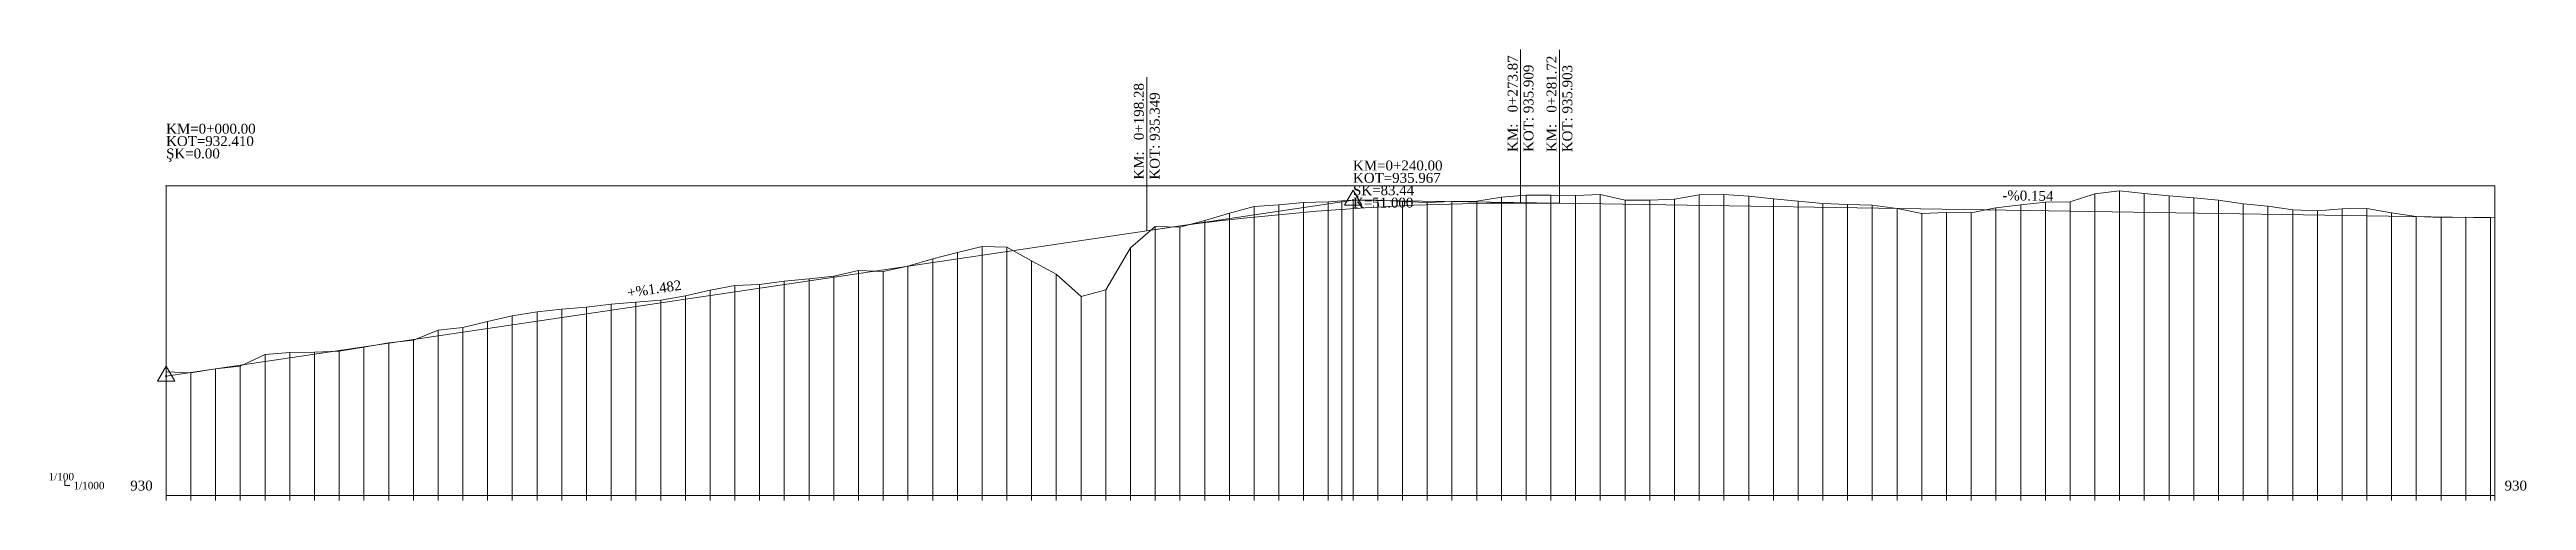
# Model space of a CAD drawing. Header units: metres. Extents: x 478603 to 489313, y 4282657 to 4289463.
# Drawn here: x 484083 to 484584, y 4285999 to 4286090 of the extents above; entities that cross this region are included whole.
import ezdxf

# ---------------------------------------------------------------- set-up
doc = ezdxf.new("R2010")
doc.units = ezdxf.units.M
for name, color, linetype, lineweight in [('PL_SEMBOL', 7, 'Continuous', 0), ('PR_ALINMAN', 1, 'Continuous', 0), ('PR_ENK_EKSEN1', 5, 'Continuous', 0), ('PR_ENK_EKSEN1D', 1, 'Continuous', 0), ('PR_KIYAS', 153, 'Continuous', 0), ('PR_KURP', 2, 'Continuous', 0), ('PR_KURP_MIN', 30, 'Continuous', 0), ('PR_KURP_TF', 4, 'Continuous', 0), ('PR_KURP_TO', 96, 'Continuous', 0), ('PR_OLCEK', 1, 'Continuous', 0), ('PR_PROFIL', 153, 'Continuous', 0), ('PR_TANJANT', 30, 'Continuous', 0)]:
    doc.layers.add(name, color=color, linetype=linetype, lineweight=lineweight)
doc.styles.get("Standard").update_dxf_attribs({"font": 'times.ttf'})

msp = doc.modelspace()

# ---------------------------------------------------------------- texts
at = {"layer": 'PR_ALINMAN'}
for s, p in [('KM=0+000.00', (484107.04, 4286072.71)), ('KOT=932.410', (484107.04, 4286070.21)), ('ŞK=0.00', (484107.04, 4286067.71)), ('KM=0+240.00', (484347.04, 4286065.28)), ('KOT=935.967', (484347.04, 4286062.78)), ('K=51.000', (484347.04, 4286057.78)), ('ŞK=83.44', (484347.04, 4286060.28))]:
    msp.add_text(s, height=2, dxfattribs=at).set_placement(p)
for s, rotation, p in [('-%0.154', 359.1181, (484478.32, 4286059.26)), ('+%1.482', 8.4308, (484200.45, 4286039.57))]:
    msp.add_text(s, height=2, rotation=rotation, dxfattribs=at).set_placement(p)
at = {"layer": 'PR_KURP_MIN'}
for s, p in [('KM:   0+273.87', (484380.31, 4286069.03)), ('KOT: 935.909', (484383.51, 4286069.03))]:
    msp.add_text(s, height=2, rotation=90, dxfattribs=at).set_placement(p)
at = {"layer": 'PR_KURP_TF'}
for s, p in [('KM:   0+281.72', (484388.17, 4286068.97)), ('KOT: 935.903', (484391.37, 4286068.97))]:
    msp.add_text(s, height=2, rotation=90, dxfattribs=at).set_placement(p)
at = {"layer": 'PR_KURP_TO'}
for s, p in [('KM:   0+198.28', (484304.72, 4286063.43)), ('KOT: 935.349', (484307.92, 4286063.43))]:
    msp.add_text(s, height=2, rotation=90, dxfattribs=at).set_placement(p)
at = {"layer": 'PR_OLCEK'}
for s, p in [('1/100', (484083.26, 4286002.66)), ('1/1000', (484088.29, 4286000.86))]:
    msp.add_text(s, height=1.5, dxfattribs=at).set_placement(p)
at = {"layer": 'PR_PROFIL'}
for p in [(484099.79, 4286000.61), (484579.89, 4286000.61)]:
    msp.add_text('930', height=2, dxfattribs=at).set_placement(p)

# ---------------------------------------------------------------- blocks, each defined once
blk = doc.blocks.new('3')
at = {"layer": 'PL_SEMBOL'}
for p, q in [((0, 2), (-1.75, -1)), ((0.125, 0.125), (-0.125, -0.125)), ((-0.125, 0.125), (0.125, -0.125)), ((1.75, -1), (0, 2)), ((-1.75, -1), (1.75, -1))]:
    blk.add_line(p, q, dxfattribs=at)

# ---------------------------------------------------------------- linework, layer by layer
at = {"layer": 'PR_ALINMAN'}
for p, q in [((484388.77, 4286058.64), (484577.89, 4286055.73)), ((484107.04, 4286023.71), (484305.32, 4286053.1))]:
    msp.add_line(p, q, dxfattribs=at)
at = {"layer": 'PR_ENK_EKSEN1'}
for p, q in [((484372.04, 4286059.07), (484377.04, 4286059.91)), ((484377.04, 4286059.91), (484382.04, 4286060.27)), ((484382.04, 4286060.27), (484387.04, 4286060.28)), ((484387.04, 4286060.28), (484392.04, 4286060.22)), ((484392.04, 4286060.22), (484397.04, 4286060.39)), ((484397.04, 4286060.39), (484402.04, 4286059.29)), ((484412.04, 4286059.5), (484417.04, 4286060.37)), ((484417.04, 4286060.37), (484422.04, 4286060.44)), ((484422.04, 4286060.44), (484427.04, 4286060.08)), ((484427.04, 4286060.08), (484432.04, 4286059.56)), ((484492.04, 4286058.96), (484497.04, 4286060.57)), ((484497.04, 4286060.57), (484502.04, 4286061.16)), ((484502.04, 4286061.16), (484507.04, 4286060.65)), ((484507.04, 4286060.65), (484512.04, 4286060.17)), ((484512.04, 4286060.17), (484517.04, 4286059.75)), ((484517.04, 4286059.75), (484522.04, 4286059.29)), ((484312.04, 4286053.85), (484317.04, 4286055.16)), ((484317.04, 4286055.16), (484322.04, 4286056.64)), ((484322.04, 4286056.64), (484327.04, 4286058.01)), ((484327.04, 4286058.01), (484332.04, 4286058.34)), ((484332.04, 4286058.34), (484337.04, 4286058.83)), ((484337.04, 4286058.83), (484342.04, 4286058.95)), ((484342.04, 4286058.95), (484344.74, 4286059.13)), ((484344.74, 4286059.13), (484347.04, 4286059.28)), ((484347.04, 4286059.28), (484352.04, 4286059.25)), ((484352.04, 4286059.25), (484357.04, 4286059)), ((484357.04, 4286059), (484362.04, 4286058.81)), ((484362.04, 4286058.81), (484367.04, 4286058.97)), ((484367.04, 4286058.97), (484372.04, 4286059.07)), ((484402.04, 4286059.29), (484407.04, 4286059.26)), ((484407.04, 4286059.26), (484412.04, 4286059.5)), ((484432.04, 4286059.56), (484437.04, 4286059.05)), ((484437.04, 4286059.05), (484442.04, 4286058.61)), ((484442.04, 4286058.61), (484447.04, 4286058.42)), ((484447.04, 4286058.42), (484452.04, 4286058.28)), ((484452.04, 4286058.28), (484457.04, 4286057.57)), ((484457.04, 4286057.57), (484462.04, 4286056.59)), ((484462.04, 4286056.59), (484467.04, 4286056.81)), ((484467.04, 4286056.81), (484472.04, 4286056.74)), ((484472.04, 4286056.74), (484477.04, 4286057.7)), ((484477.04, 4286057.7), (484482.04, 4286058.36)), ((484482.04, 4286058.36), (484487.04, 4286058.88)), ((484487.04, 4286058.88), (484492.04, 4286058.96)), ((484522.04, 4286059.29), (484527.04, 4286058.51)), ((484527.04, 4286058.51), (484532.04, 4286058.07)), ((484532.04, 4286058.07), (484537.04, 4286057.33)), ((484537.04, 4286057.33), (484542.04, 4286057.15)), ((484542.04, 4286057.15), (484547.04, 4286057.5)), ((484547.04, 4286057.5), (484552.04, 4286057.61)), ((484552.04, 4286057.61), (484557.04, 4286056.73)), ((484557.04, 4286056.73), (484562.04, 4286055.94)), ((484562.04, 4286055.94), (484567.04, 4286055.74)), ((484567.04, 4286055.74), (484572.04, 4286055.84)), ((484572.04, 4286055.84), (484577.04, 4286055.78)), ((484577.04, 4286055.78), (484577.89, 4286055.73)), ((484267.04, 4286048.72), (484272.04, 4286049.94)), ((484272.04, 4286049.94), (484277.04, 4286049.75)), ((484277.04, 4286049.75), (484282.04, 4286047)), ((484302.04, 4286049.63), (484307.04, 4286053.93)), ((484307.04, 4286053.93), (484312.04, 4286053.85)), ((484242.04, 4286043.93), (484247.04, 4286045.06)), ((484247.04, 4286045.06), (484252.04, 4286044.84)), ((484252.04, 4286044.84), (484257.04, 4286045.94)), ((484257.04, 4286045.94), (484262.04, 4286047.43)), ((484262.04, 4286047.43), (484267.04, 4286048.72)), ((484282.04, 4286047), (484287.04, 4286044.31)), ((484297.04, 4286041.18), (484302.04, 4286049.63)), ((484207.04, 4286039.04), (484212.04, 4286039.96)), ((484212.04, 4286039.96), (484217.04, 4286041.12)), ((484217.04, 4286041.12), (484222.04, 4286042.02)), ((484222.04, 4286042.02), (484227.04, 4286042.23)), ((484227.04, 4286042.23), (484232.04, 4286042.88)), ((484232.04, 4286042.88), (484237.04, 4286043.35)), ((484237.04, 4286043.35), (484242.04, 4286043.93)), ((484287.04, 4286044.31), (484292.04, 4286039.84)), ((484292.04, 4286039.84), (484297.04, 4286041.18)), ((484167.04, 4286033.56), (484172.04, 4286034.75)), ((484172.04, 4286034.75), (484177.04, 4286035.89)), ((484177.04, 4286035.89), (484182.04, 4286036.74)), ((484182.04, 4286036.74), (484187.04, 4286037.22)), ((484187.04, 4286037.22), (484192.04, 4286037.65)), ((484192.04, 4286037.65), (484197.04, 4286038.27)), ((484197.04, 4286038.27), (484202.04, 4286038.68)), ((484202.04, 4286038.68), (484207.04, 4286039.04)), ((484147.04, 4286029.57), (484152.04, 4286030.45)), ((484152.04, 4286030.45), (484157.04, 4286030.99)), ((484157.04, 4286030.99), (484162.04, 4286032.99)), ((484162.04, 4286032.99), (484167.04, 4286033.56)), ((484112.04, 4286024.38), (484117.04, 4286025.17)), ((484117.04, 4286025.17), (484122.04, 4286025.76)), ((484122.04, 4286025.76), (484127.04, 4286028.08)), ((484127.04, 4286028.08), (484132.04, 4286028.51)), ((484132.04, 4286028.51), (484137.04, 4286028.55)), ((484137.04, 4286028.55), (484142.04, 4286028.76)), ((484142.04, 4286028.76), (484147.04, 4286029.57)), ((484107.04, 4286024.58), (484112.04, 4286024.38))]:
    msp.add_line(p, q, dxfattribs=at)
at = {"layer": 'PR_ENK_EKSEN1D'}
for p, q in [((484377.04, 4285998.61), (484377.04, 4286059.91)), ((484382.04, 4285998.61), (484382.04, 4286060.27)), ((484387.04, 4285998.61), (484387.04, 4286060.28)), ((484392.04, 4285998.61), (484392.04, 4286060.22)), ((484397.04, 4285998.61), (484397.04, 4286060.39)), ((484417.04, 4285998.61), (484417.04, 4286060.37)), ((484422.04, 4285998.61), (484422.04, 4286060.44)), ((484427.04, 4285998.61), (484427.04, 4286060.08)), ((484497.04, 4285998.61), (484497.04, 4286060.57)), ((484502.04, 4285998.61), (484502.04, 4286061.16)), ((484507.04, 4285998.61), (484507.04, 4286060.65)), ((484512.04, 4285998.61), (484512.04, 4286060.17)), ((484517.04, 4285998.61), (484517.04, 4286059.75)), ((484317.04, 4285998.61), (484317.04, 4286055.16)), ((484322.04, 4285998.61), (484322.04, 4286056.64)), ((484327.04, 4285998.61), (484327.04, 4286058.01)), ((484332.04, 4285998.61), (484332.04, 4286058.34)), ((484337.04, 4285998.61), (484337.04, 4286058.83)), ((484342.04, 4285998.61), (484342.04, 4286058.95)), ((484344.74, 4285998.61), (484344.74, 4286059.13)), ((484347.04, 4285998.61), (484347.04, 4286059.28)), ((484352.04, 4285998.61), (484352.04, 4286059.25)), ((484357.04, 4285998.61), (484357.04, 4286059)), ((484362.04, 4285998.61), (484362.04, 4286058.81)), ((484367.04, 4285998.61), (484367.04, 4286058.97)), ((484372.04, 4285998.61), (484372.04, 4286059.07)), ((484402.04, 4285998.61), (484402.04, 4286059.29)), ((484407.04, 4285998.61), (484407.04, 4286059.26)), ((484412.04, 4285998.61), (484412.04, 4286059.5)), ((484432.04, 4285998.61), (484432.04, 4286059.56)), ((484437.04, 4285998.61), (484437.04, 4286059.05)), ((484442.04, 4285998.61), (484442.04, 4286058.61)), ((484447.04, 4285998.61), (484447.04, 4286058.42)), ((484452.04, 4285998.61), (484452.04, 4286058.28)), ((484457.04, 4285998.61), (484457.04, 4286057.57)), ((484462.04, 4285998.61), (484462.04, 4286056.59)), ((484467.04, 4285998.61), (484467.04, 4286056.81)), ((484472.04, 4285998.61), (484472.04, 4286056.74)), ((484477.04, 4285998.61), (484477.04, 4286057.7)), ((484482.04, 4285998.61), (484482.04, 4286058.36)), ((484487.04, 4285998.61), (484487.04, 4286058.88)), ((484492.04, 4285998.61), (484492.04, 4286058.96)), ((484522.04, 4285998.61), (484522.04, 4286059.29)), ((484527.04, 4285998.61), (484527.04, 4286058.51)), ((484532.04, 4285998.61), (484532.04, 4286058.07)), ((484537.04, 4285998.61), (484537.04, 4286057.33)), ((484542.04, 4285998.61), (484542.04, 4286057.15)), ((484547.04, 4285998.61), (484547.04, 4286057.5)), ((484552.04, 4285998.61), (484552.04, 4286057.61)), ((484557.04, 4285998.61), (484557.04, 4286056.73)), ((484562.04, 4285998.61), (484562.04, 4286055.94)), ((484567.04, 4285998.61), (484567.04, 4286055.74)), ((484572.04, 4285998.61), (484572.04, 4286055.84)), ((484577.04, 4285998.61), (484577.04, 4286055.78)), ((484577.89, 4285998.61), (484577.89, 4286055.73)), ((484272.04, 4285998.61), (484272.04, 4286049.94)), ((484277.04, 4285998.61), (484277.04, 4286049.75)), ((484307.04, 4285998.61), (484307.04, 4286053.93)), ((484312.04, 4285998.61), (484312.04, 4286053.85)), ((484247.04, 4285998.61), (484247.04, 4286045.06)), ((484252.04, 4285998.61), (484252.04, 4286044.84)), ((484257.04, 4285998.61), (484257.04, 4286045.94)), ((484262.04, 4285998.61), (484262.04, 4286047.43)), ((484267.04, 4285998.61), (484267.04, 4286048.72)), ((484282.04, 4285998.61), (484282.04, 4286047)), ((484302.04, 4285998.61), (484302.04, 4286049.63)), ((484212.04, 4285998.61), (484212.04, 4286039.96)), ((484217.04, 4285998.61), (484217.04, 4286041.12)), ((484222.04, 4285998.61), (484222.04, 4286042.02)), ((484227.04, 4285998.61), (484227.04, 4286042.23)), ((484232.04, 4285998.61), (484232.04, 4286042.88)), ((484237.04, 4285998.61), (484237.04, 4286043.35)), ((484242.04, 4285998.61), (484242.04, 4286043.93)), ((484287.04, 4285998.61), (484287.04, 4286044.31)), ((484292.04, 4285998.61), (484292.04, 4286039.84)), ((484297.04, 4285998.61), (484297.04, 4286041.18)), ((484172.04, 4285998.61), (484172.04, 4286034.75)), ((484177.04, 4285998.61), (484177.04, 4286035.89)), ((484182.04, 4285998.61), (484182.04, 4286036.74)), ((484187.04, 4285998.61), (484187.04, 4286037.22)), ((484192.04, 4285998.61), (484192.04, 4286037.65)), ((484197.04, 4285998.61), (484197.04, 4286038.27)), ((484202.04, 4285998.61), (484202.04, 4286038.68)), ((484207.04, 4285998.61), (484207.04, 4286039.04)), ((484152.04, 4285998.61), (484152.04, 4286030.45)), ((484157.04, 4285998.61), (484157.04, 4286030.99)), ((484162.04, 4285998.61), (484162.04, 4286032.99)), ((484167.04, 4285998.61), (484167.04, 4286033.56)), ((484117.04, 4285998.61), (484117.04, 4286025.17)), ((484122.04, 4285998.61), (484122.04, 4286025.76)), ((484127.04, 4285998.61), (484127.04, 4286028.08)), ((484132.04, 4285998.61), (484132.04, 4286028.51)), ((484137.04, 4285998.61), (484137.04, 4286028.55)), ((484142.04, 4285998.61), (484142.04, 4286028.76)), ((484147.04, 4285998.61), (484147.04, 4286029.57)), ((484107.04, 4285998.61), (484107.04, 4286024.58)), ((484112.04, 4285998.61), (484112.04, 4286024.38))]:
    msp.add_line(p, q, dxfattribs=at)
at = {"layer": 'PR_KIYAS'}
msp.add_line((484107.04, 4285999.61), (484577.89, 4285999.61), dxfattribs=at)
at = {"layer": 'PR_KURP'}
for p, q in [((484315.14, 4286054.46), (484320.05, 4286055.07)), ((484320.05, 4286055.07), (484324.96, 4286055.63)), ((484324.96, 4286055.63), (484329.87, 4286056.14)), ((484329.87, 4286056.14), (484334.77, 4286056.61)), ((484334.77, 4286056.61), (484339.68, 4286057.03)), ((484339.68, 4286057.03), (484344.59, 4286057.4)), ((484344.59, 4286057.4), (484349.5, 4286057.73)), ((484349.5, 4286057.73), (484354.41, 4286058.01)), ((484354.41, 4286058.01), (484359.32, 4286058.24)), ((484359.32, 4286058.24), (484364.22, 4286058.42)), ((484364.22, 4286058.42), (484369.13, 4286058.56)), ((484369.13, 4286058.56), (484374.04, 4286058.65)), ((484374.04, 4286058.65), (484378.95, 4286058.69)), ((484378.95, 4286058.69), (484383.86, 4286058.69)), ((484383.86, 4286058.69), (484388.77, 4286058.64)), ((484305.32, 4286053.1), (484310.23, 4286053.8)), ((484310.23, 4286053.8), (484315.14, 4286054.46))]:
    msp.add_line(p, q, dxfattribs=at)
at = {"layer": 'PR_KURP_MIN'}
msp.add_line((484380.91, 4286058.7), (484380.91, 4286089.7), dxfattribs=at)
at = {"layer": 'PR_KURP_TF'}
msp.add_line((484388.77, 4286058.64), (484388.77, 4286089.64), dxfattribs=at)
at = {"layer": 'PR_KURP_TO'}
msp.add_line((484305.32, 4286053.1), (484305.32, 4286084.1), dxfattribs=at)
at = {"layer": 'PR_OLCEK'}
for p, q in [((484086.49, 4286002.51), (484086.54, 4286002.61)), ((484086.54, 4286001.61), (484086.54, 4286002.61)), ((484086.54, 4286002.61), (484086.59, 4286002.51)), ((484087.54, 4286001.61), (484086.54, 4286001.61)), ((484087.44, 4286001.66), (484087.54, 4286001.61)), ((484087.54, 4286001.61), (484087.44, 4286001.56))]:
    msp.add_line(p, q, dxfattribs=at)
msp.add_point((484107.04, 4286062.16, 936.25), dxfattribs=at)
at = {"layer": 'PR_PROFIL'}
for p, q in [((484107.04, 4286062.16), (484577.89, 4286062.16)), ((484107.04, 4285998.61), (484107.04, 4286062.16)), ((484577.89, 4285998.61), (484577.89, 4286062.16))]:
    msp.add_line(p, q, dxfattribs=at)
at = {"layer": 'PR_TANJANT'}
for p, q in [((484305.32, 4286053.1), (484347.04, 4286059.28)), ((484347.04, 4286059.28), (484388.77, 4286058.64))]:
    msp.add_line(p, q, dxfattribs=at)

# ---------------------------------------------------------------- block references
at = {"layer": 'PR_ALINMAN'}
for p in [(484347.04, 4286059.28), (484107.04, 4286023.71)]:
    msp.add_blockref('3', p, dxfattribs=at)

msp.set_redraw_order([(e.dxf.handle, doc.entitydb.next_handle()) for e in msp.query("TEXT MTEXT ATTDEF DIMENSION ARC_DIMENSION")])  # texts and dimensions are drawn at this point

doc.saveas('drawing.dxf')
